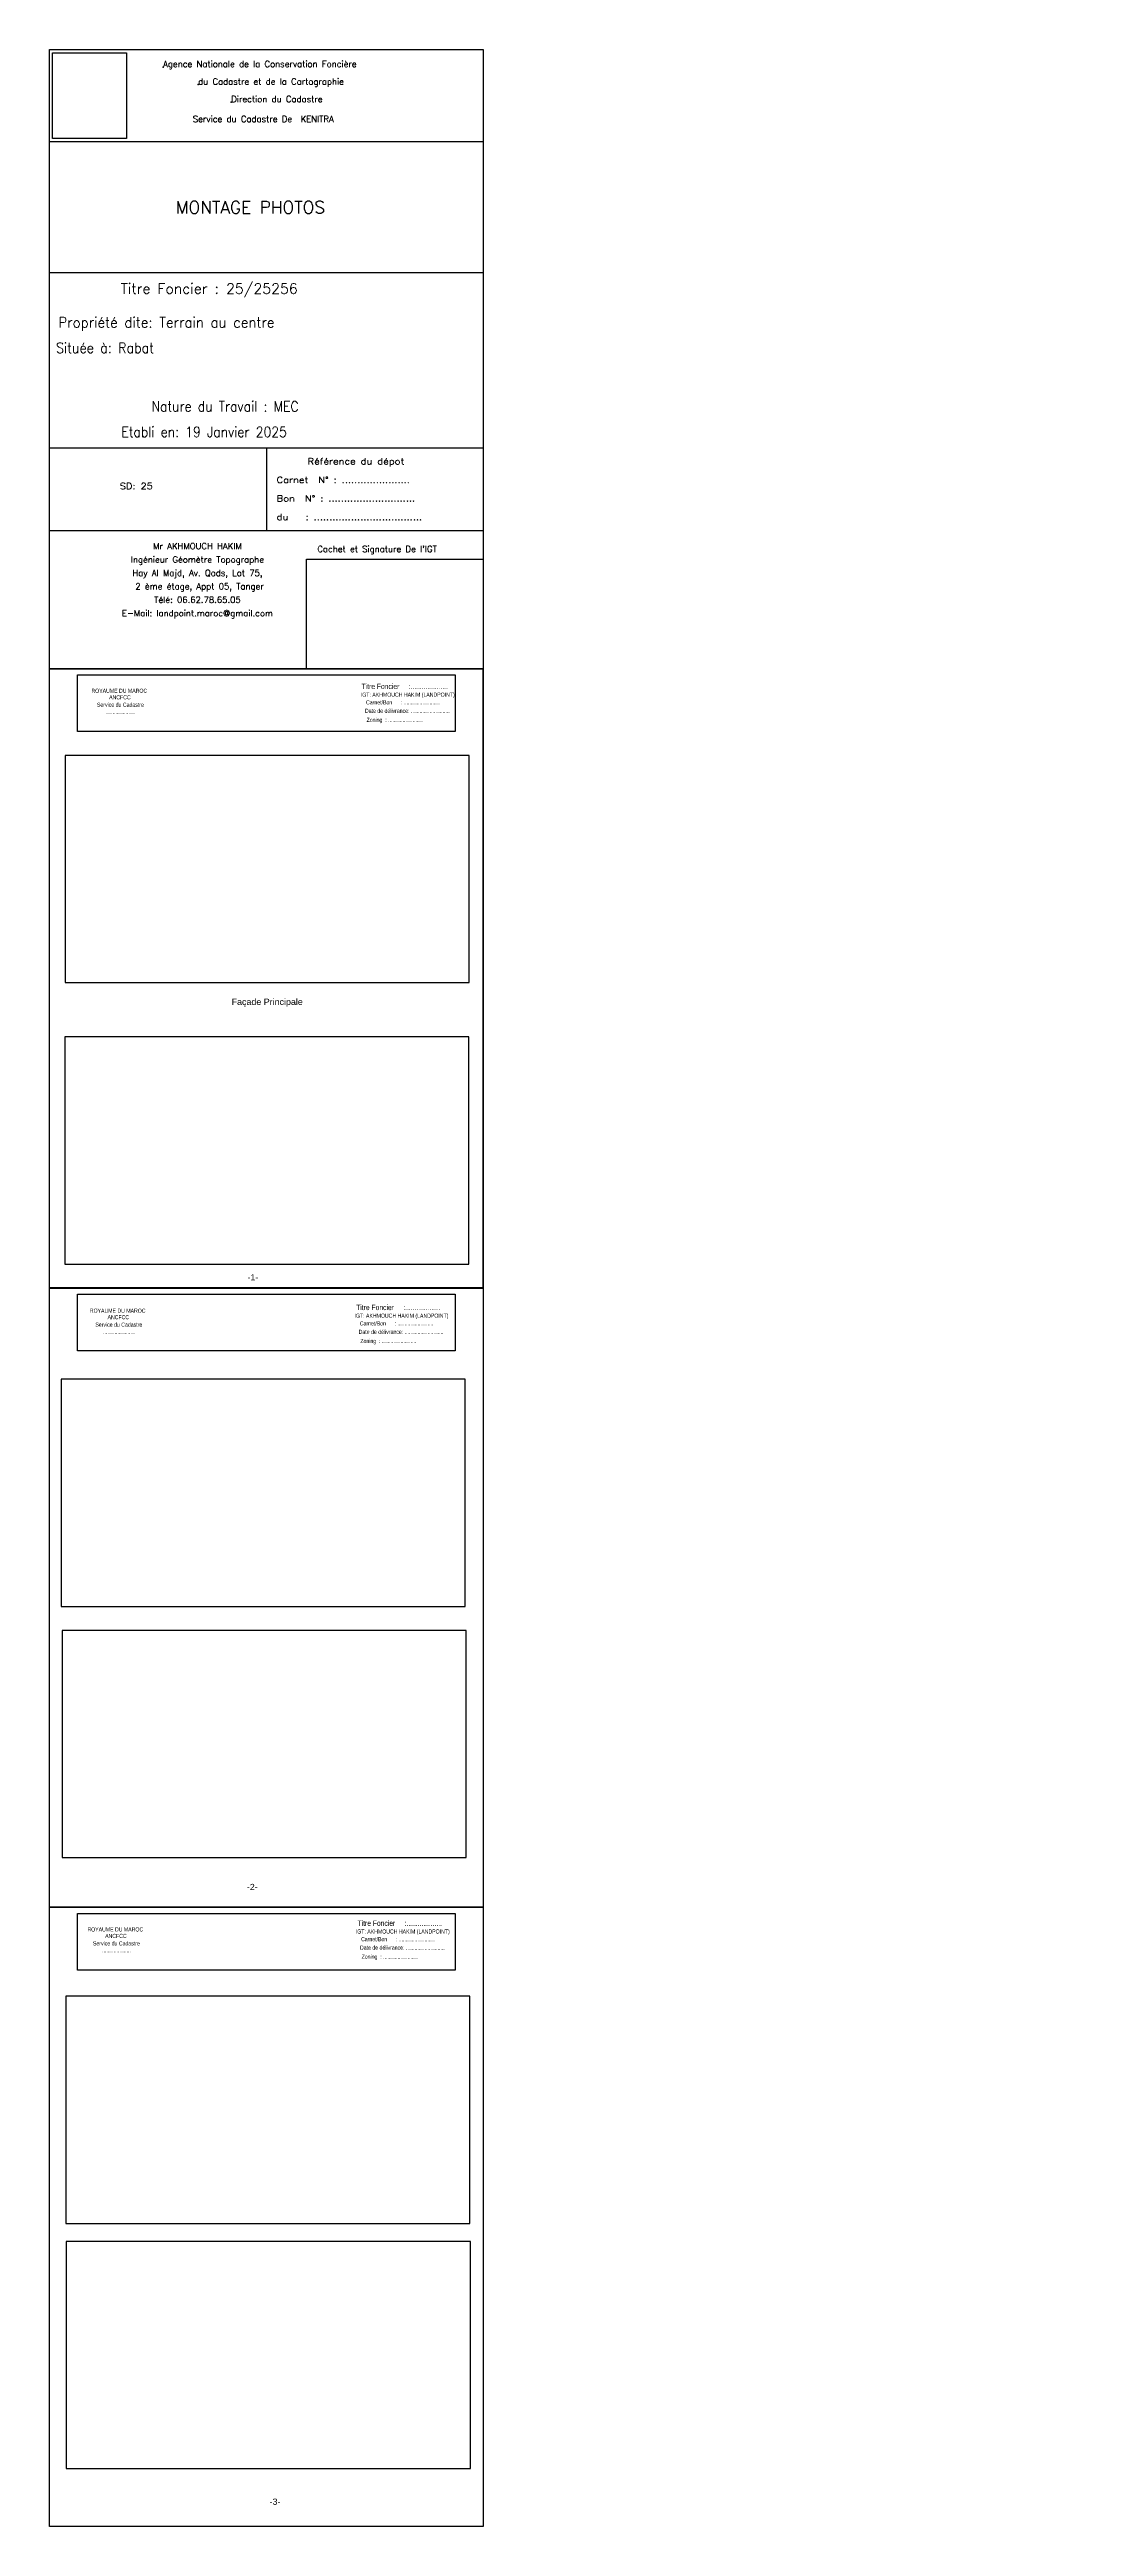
# Model space of a CAD drawing. Header units: millimetres. Extents: x 378070 to 378319, y 378515 to 379115.
import ezdxf
from ezdxf.enums import TextEntityAlignment as Align

# ---------------------------------------------------------------- set-up
doc = ezdxf.new("R2010")
doc.units = ezdxf.units.MM
for name, color, linetype in [('CADREP2', 1, 'Continuous'), ('MiseEnPage', 7, 'Continuous'), ('P1CONTINU', 7, 'Continuous'), ('P1TXT1', 6, 'Continuous'), ('P1TXT2', 7, 'Continuous'), ('P1TXT5', 7, 'Continuous'), ('P1TXT6', 7, 'Continuous'), ('P2TXT2', 7, 'Continuous'), ('P2TXT3', 7, 'Continuous')]:
    doc.layers.add(name, color=color, linetype=linetype)
doc.layers.add('chemise scannee', color=7, linetype='Continuous', plot=False)
doc.styles.add('ROMANC', font='romanc.shx')
doc.styles.add('style1', font='times.ttf')
doc.styles.add('style2', font='swisscl.ttf')
picture_1 = doc.add_image_def('image7.bmp', size_in_pixel=(101, 117))

msp = doc.modelspace()

# ---------------------------------------------------------------- linework, layer by layer
at = {"linetype": 'Continuous'}
for points in [[(378175.12, 378964.75), (378132.36, 378964.75), (378132.36, 378991.28), (378175.12, 378991.28)], [(378070.13, 378964.75), (378175.12, 378964.75), (378175.12, 378814.75), (378070.13, 378814.75)], [(378076.89, 378963.25), (378168.36, 378963.25), (378168.36, 378949.54), (378076.89, 378949.54)], [(378070.13, 378814.73), (378175.12, 378814.73), (378175.12, 378664.73), (378070.13, 378664.73)], [(378076.89, 378813.24), (378168.36, 378813.24), (378168.36, 378799.53), (378076.89, 378799.53)], [(378070.13, 378664.73), (378175.12, 378664.73), (378175.12, 378514.73), (378070.13, 378514.73)], [(378076.89, 378663.24), (378168.36, 378663.24), (378168.36, 378649.53), (378076.89, 378649.53)]]:
    msp.add_lwpolyline(points, close=True, dxfattribs=at)
for points in [[(378171.72, 378943.77), (378073.87, 378943.77), (378073.87, 378888.75), (378171.72, 378888.75)], [(378171.68, 378875.57), (378073.82, 378875.57), (378073.82, 378820.56), (378171.68, 378820.56)], [(378170.78, 378792.64), (378072.92, 378792.64), (378072.92, 378737.62), (378170.78, 378737.62)], [(378171.02, 378731.78), (378073.17, 378731.78), (378073.17, 378676.77), (378171.02, 378676.77)], [(378171.94, 378643.17), (378074.09, 378643.17), (378074.09, 378588.15), (378171.94, 378588.15)], [(378172.05, 378583.77), (378074.19, 378583.77), (378074.19, 378528.76), (378172.05, 378528.76)]]:
    msp.add_lwpolyline(points, close=True)
at = {"linetype": 'Continuous', "flags": 128}
msp.add_lwpolyline([(378070.13, 378879.97), (378070.13, 378879.97)], dxfattribs=at)
at = {"layer": 'CADREP2', "color": 0}
msp.add_lwpolyline([(378070.13, 378964.76), (378070.13, 379114.76), (378175.12, 379114.76), (378175.12, 378964.76), (378070.13, 378964.76)], dxfattribs=at)
at = {"layer": 'P1CONTINU'}
for p, q in [((378070.13, 379114.76), (378175.12, 379114.76)), ((378070.13, 379060.76), (378175.12, 379060.76)), ((378070.13, 379018.26), (378122.63, 379018.26)), ((378122.63, 379018.26), (378122.63, 378998.26)), ((378122.63, 379018.26), (378175.12, 379018.26)), ((378175.12, 378814.73), (378175.12, 378964.73))]:
    msp.add_line(p, q, dxfattribs=at)
at = {"layer": 'P1CONTINU', "color": 0}
for p, q in [((378070.13, 379092.49), (378175.12, 379092.49)), ((378175.12, 378814.75), (378175.12, 378964.75)), ((378175.12, 378814.75), (378175.12, 378964.75))]:
    msp.add_line(p, q, dxfattribs=at)
at = {"layer": 'P1TXT1', "color": 0}
for p in [(378097.63, 379110.51), (378106.13, 379106.26), (378114.13, 379102.01)]:
    msp.add_point(p, dxfattribs=at)
at = {"layer": 'P1TXT2'}
msp.add_line((378070.13, 378998.26), (378175.12, 378998.26), dxfattribs=at)

# ---------------------------------------------------------------- texts
at = {"layer": 'chemise scannee', "color": 0, "linetype": 'Continuous', "insert": (378318.55, 378939.5), "char_height": 0.00391, "width": 0.0272, "attachment_point": 1, "style": 'style1'}
msp.add_mtext('27407/11', dxfattribs=at)
at = {"layer": 'chemise scannee', "color": 40, "linetype": 'Continuous', "true_color": 0xf8d731, "insert": (378318.55, 378939.5), "char_height": 0.00391, "width": 0.0272, "attachment_point": 1, "style": 'style1'}
msp.add_mtext('27407/11', dxfattribs=at)
at = {"layer": 'MiseEnPage', "color": 0, "style": 'style2'}
for s, height, p in [('ROYAUME DU MAROC', 1, (378087.02, 378958.92)), ('Service du Cadastre', 1, (378087.29, 378955.54)), ('ANCFCC', 1, (378087.17, 378957.35)), ('Titre Foncier     :....................', 1.3, (378156.15, 378959.84)), ('IGT: AKHMOUCH HAKIM (LANDPOINT)', 1, (378156.88, 378957.98)), ('Carnet/Bon      : .........................', 1, (378155.69, 378956.12)), ('.....................', 1, (378087.31, 378953.87)), ('Zoning  : ........................', 1, (378153.7, 378951.87)), ('Date de délivrance: ...........................', 1, (378156.78, 378954.07)), ('ROYAUME DU MAROC', 1, (378086.63, 378808.75)), ('ANCFCC', 1, (378086.78, 378807.18)), ('IGT: AKHMOUCH HAKIM (LANDPOINT)', 1, (378155.35, 378807.53)), ('Titre Foncier     :...................', 1.3, (378154.62, 378809.39)), ('Carnet/Bon      : .........................', 1, (378154.17, 378805.67)), ('Service du Cadastre', 1, (378086.9, 378805.37)), ('......................', 1, (378086.92, 378803.7)), ('Zoning  : ........................', 1, (378152.18, 378801.42)), ('Date de délivrance: ...........................', 1, (378155.25, 378803.62)), ('ROYAUME DU MAROC', 1, (378086.05, 378658.86)), ('Service du Cadastre', 1, (378086.32, 378655.48)), ('ANCFCC', 1, (378086.2, 378657.29)), ('IGT: AKHMOUCH HAKIM (LANDPOINT)', 1, (378155.67, 378658.36)), ('Titre Foncier     :...................', 1.3, (378154.94, 378660.22)), ('Carnet/Bon      : .........................', 1, (378154.48, 378656.5)), ('....................', 1, (378086.34, 378653.81)), ('Zoning  : ........................', 1, (378152.49, 378652.25)), ('Date de délivrance: ...........................', 1, (378155.57, 378654.45))]:
    msp.add_text(s, height=height, dxfattribs=at).set_placement(p, align=Align.CENTER)
at = {"layer": 'MiseEnPage', "color": 0, "style": 'style2', "width": 1.4}
for s, p in [('Façade Principale', (378122.84, 378883.32)), ('-1-', (378119.37, 378816.58)), ('-2-', (378119.22, 378668.89)), ('-3-', (378124.73, 378519.98))]:
    msp.add_text(s, height=1.5, dxfattribs=at).set_placement(p, align=Align.CENTER)
at = {"layer": 'P1TXT1', "color": 0, "style": 'ROMANC'}
for s, p in [('Agence Nationale de la Conservation Foncière', (378097.63, 379110.51)), ('du Cadastre et de la Cartographie', (378106.13, 379106.26)), ('Direction du Cadastre', (378114.13, 379102.01)), ('Service du Cadastre De  KENITRA', (378104.83, 379097.18))]:
    msp.add_text(s, height=1.5, dxfattribs=at).set_placement(p)
at = {"layer": 'P1TXT5', "style": 'ROMANC', "width": 1.167}
for s, p in [('Carnet  N° : ......................', (378125.13, 379009.76)), ('Référence du dépot', (378132.63, 379014.26)), ('SD: 25', (378087.13, 379008.26)), ('Bon  N° : ............................', (378125.13, 379005.26)), ('du   : ...................................', (378125.13, 379000.76))]:
    msp.add_text(s, height=1.5, dxfattribs=at).set_placement(p)
at = {"layer": 'P1TXT6', "style": 'ROMANC'}
msp.add_text("Cachet et Signature De l'IGT", height=1.5, dxfattribs=at).set_placement((378134.98, 378993.01))
at = {"layer": 'P1TXT6', "insert": (378080.43, 378995.22), "char_height": 1.5, "width": 51.0341, "attachment_point": 1, "style": 'ROMANC'}
msp.add_mtext('\\pxsm1.3,qc;Mr AKHMOUCH HAKIM \\PIngénieur Géomètre Topographe\\PHay Al Majd, Av. Qods, Lot 75,\\P 2 ème étage, Appt 05, Tanger\\PTélé: 06.62.78.65.05  \\PE-Mail: landpoint.maroc@gmail.com', dxfattribs=at)
at = {"layer": 'P2TXT2', "color": 5, "style": 'ROMANC'}
msp.add_text('MONTAGE PHOTOS', height=3, dxfattribs=at).set_placement((378100.7, 379075.04))
at = {"layer": 'P2TXT3', "color": 0, "style": 'ROMANC'}
msp.add_text('Titre Foncier : 25/25256', height=2.5, dxfattribs=at).set_placement((378087.37, 379055.6))
for s, width, p in [('Propriété dite: Terrain au centre', 0.95, (378072.27, 379047.42)), ('Située à: Rabat', 0.9, (378071.7, 379041.24)), ('Nature du Travail : MEC', 0.88, (378094.81, 379027.07)), ('Etabli en: 19 Janvier 2025', 0.88, (378087.53, 379020.89))]:
    msp.add_text(s, height=2.5, dxfattribs=dict(at, width=width)).set_placement(p)

# ---------------------------------------------------------------- pictures from other files: only their frames are drawn
at = {"linetype": 'Continuous'}
image = msp.add_image(picture_1, insert=(378070.83, 379093.21), size_in_units=(17.91, 20.75), dxfattribs=at)
image.dxf.flags = 7

doc.saveas('drawing.dxf')
